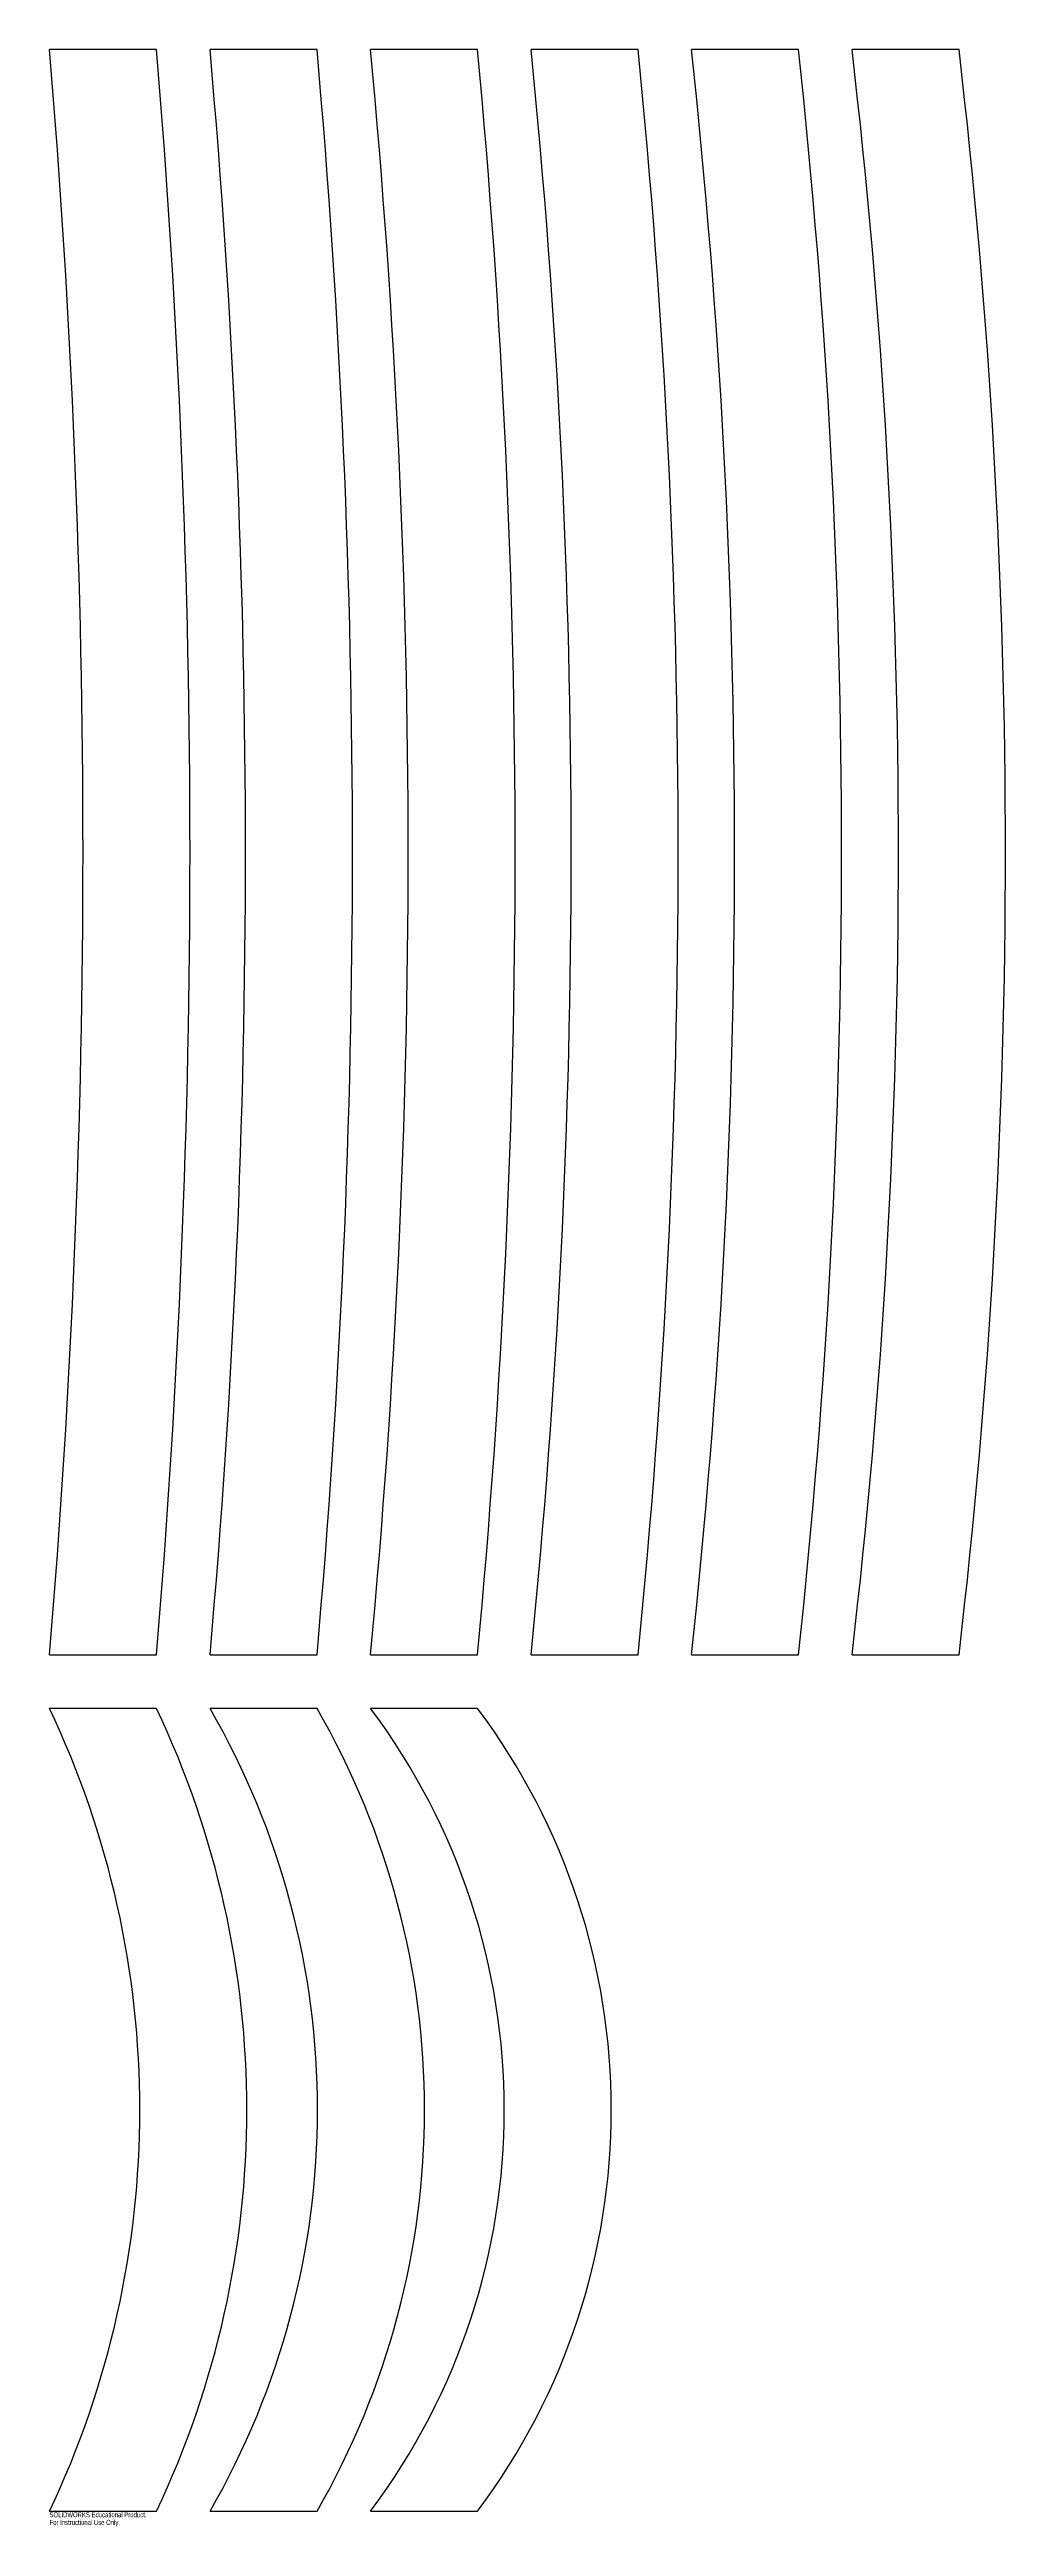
# Model space of a CAD drawing. Header units: inches. Extents: x 2 to 116, y -95 to -2.
# Drawn here: x 2 to 37.7, y -94.6 to -2 of the extents above; entities that cross this region are included whole.
import ezdxf

# ---------------------------------------------------------------- set-up
doc = ezdxf.new("R2010")
doc.units = ezdxf.units.IN
doc.header["$MEASUREMENT"] = 0
doc.styles.add('SLDTEXTSTYLE0', font='TXT', dxfattribs={"width": 0.7})

msp = doc.modelspace()

# ---------------------------------------------------------------- linework, layer by layer
at = {"color": 7, "linetype": 'Continuous', "lineweight": 25}
for p, q in [((6, -2), (2, -2)), ((12, -2), (8, -2)), ((18, -2), (14, -2)), ((24, -2), (20, -2)), ((30, -2), (26, -2)), ((36, -2), (32, -2)), ((2, -62), (6, -62)), ((8, -62), (12, -62)), ((14, -62), (18, -62)), ((20, -62), (24, -62)), ((26, -62), (30, -62)), ((32, -62), (36, -62)), ((6, -64), (2, -64)), ((12, -64), (8, -64)), ((18, -64), (14, -64)), ((2, -94), (6, -94)), ((8, -94), (12, -94)), ((14, -94), (18, -94))]:
    msp.add_line(p, q, dxfattribs=at)
for centre, radius, start, end in [((-356.748, -32), 360, 355.21981, 4.78019), ((-352.748, -32), 360, 355.21981, 4.78019), ((-330.674, -32), 340, 354.93791, 5.06209), ((-326.674, -32), 340, 354.93791, 5.06209), ((-304.591, -32), 320, 354.62062, 5.37938), ((-300.591, -32), 320, 354.62062, 5.37938), ((-278.496, -32), 300, 354.26083, 5.73917), ((-274.496, -32), 300, 354.26083, 5.73917), ((-252.388, -32), 280, 353.84936, 6.15064), ((-248.388, -32), 280, 353.84936, 6.15064), ((-226.263, -32), 260, 353.37419, 6.62581), ((-222.263, -32), 260, 353.37419, 6.62581), ((-29.623, -79), 35, 334.62307, 25.37693), ((-25.623, -79), 35, 334.62307, 25.37693), ((-17.981, -79), 30, 330, 30), ((-13.981, -79), 30, 330, 30), ((-6, -79), 25, 323.1301, 36.8699), ((-2, -79), 25, 323.1301, 36.8699)]:
    msp.add_arc(centre, radius, start, end, dxfattribs=at)

# ---------------------------------------------------------------- texts
at = {"color": 7, "linetype": 'Continuous', "char_height": 0.1903, "attachment_point": 1, "style": 'SLDTEXTSTYLE0'}
for s, insert in [('SOLIDWORKS Educational Product.', (2, -94.04)), ('For Instructional Use Only.', (2, -94.326))]:
    msp.add_mtext(s, dxfattribs=dict(at, insert=insert))

doc.saveas('drawing.dxf')
